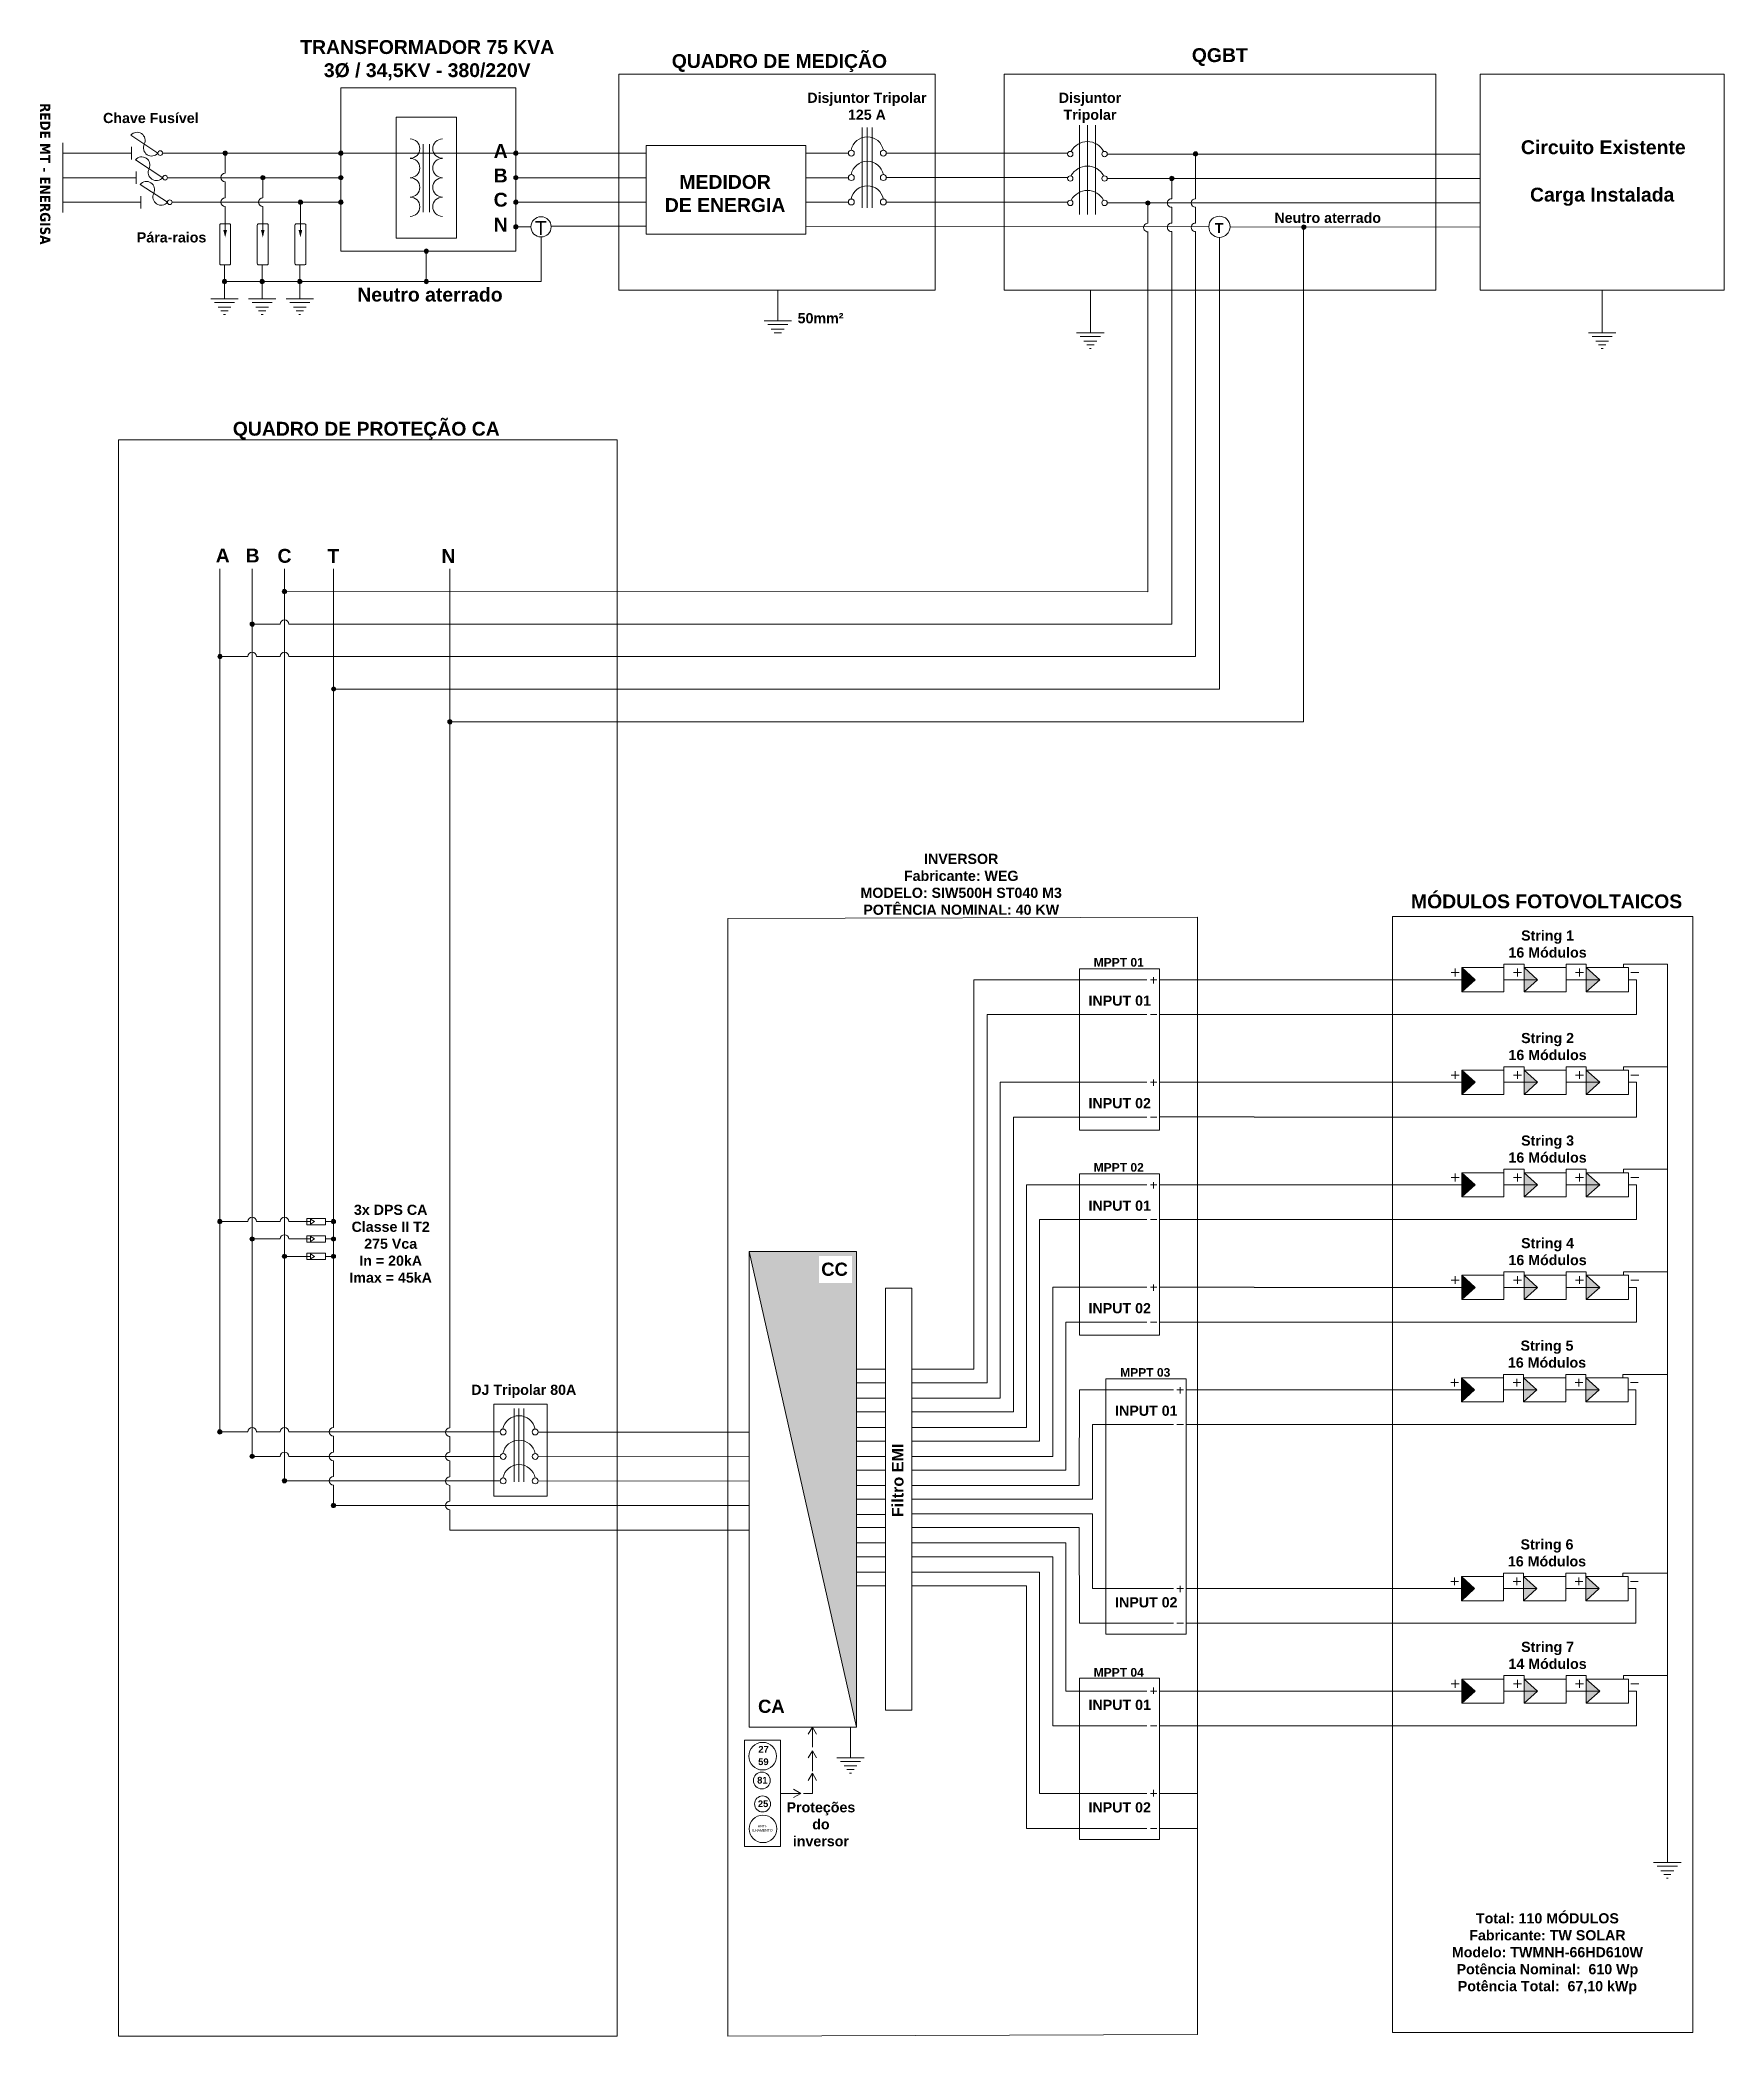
# Model space of a CAD drawing. Header units: millimetres. Extents: x 3949 to 6037, y -1956 to 1273.
# Drawn here: x 5351.2 to 5429.4, y -1851.2 to -1758.5 of the extents above; entities that cross this region are included whole.
import ezdxf

# ---------------------------------------------------------------- set-up
doc = ezdxf.new("R2010")
doc.units = ezdxf.units.MM
doc.linetypes.add('ACAD_ISO03W100', pattern=[30, 12, -18])
doc.layers.add('DESENHO', color=7, linetype='Continuous', lineweight=0)
doc.layers.add('Terxto ok', color=3, linetype='Continuous')
doc.styles.add('Annotative', font='arial.ttf')
doc.styles.add('MtXpl_Tahoma', font='tahoma.ttf')
doc.styles.add('PDF Arial', font='arial.ttf')
doc.styles.get("Standard").update_dxf_attribs({"font": 'arial.ttf'})

msp = doc.modelspace()

# ---------------------------------------------------------------- texts
at = {"lineweight": 0, "insert": (5413.919, -1767.014), "char_height": 0.47231, "width": 5.82315, "attachment_point": 9, "style": 'PDF Arial'}
msp.add_mtext('\\pxqc;{\\fArial|b1|i0|c0|p34;Neutro aterrado}', dxfattribs=at)
at = {"color": 5, "lineweight": 0, "insert": (5370.506, -1782.804), "char_height": 0.64396, "width": 9.87538, "attachment_point": 9, "style": 'PDF Arial'}
msp.add_mtext('{\\fArial|b1|i0|c0|p34;N}', dxfattribs=at)
at = {"layer": 'DESENHO', "lineweight": 0, "style": 'PDF Arial'}
for s, insert, char_height, width, attachment_point in [('\\pxqc;{\\fArial|b1|i0|c0|p34;TRANSFORMADOR 75 KVA  \\P3%%C / 34,5KV - 380/220V}', (5375.931, -1760.381), 0.64396, 13.46736, 9), ('\\pxqc;{\\fArial|b1|i0|c0|p34;Disjuntor Tripolar\\P125 A}', (5392.629, -1762.226), 0.47231, 6.03391, 9), ('\\pxqc;{\\fArial|b1|i0|c0|p34;Disjuntor Tripolar}', (5402.463, -1762.363), 0.47231, 4.98963, 9), ('{\\fArial|b1|i0|c0|p34;A}', (5372.931, -1763.991), 0.64396, 9.87538, 9), ('\\pxqc;{\\fArial|b1|i0|c0|p34;Circuito Existente}', (5428.741, -1763.824), 0.64396, 9.87538, 9), ('{\\fArial|b1|i0|c0|p34;B}', (5372.931, -1765.126), 0.64396, 9.87538, 9), ('\\pxqc;{\\fArial|b1|i0|c0|p34;MEDIDOR DE ENERGIA}', (5385.892, -1766.51), 0.64396, 5.72787, 9), ('{\\fArial|b1|i0|c0|p34;C}', (5372.931, -1766.262), 0.64396, 9.87538, 9), ('\\pxqc;{\\fArial|b1|i0|c0|p34;Carga Instalada}', (5429.418, -1766.215), 0.64396, 11.33237, 9), ('{\\fArial|b1|i0|c0|p34;A}', (5360.026, -1782.779), 0.64396, 9.87538, 9), ('{\\fArial|b1|i0|c0|p34;B}', (5361.412, -1782.779), 0.64396, 9.87538, 9), ('{\\fArial|b1|i0|c0|p34;C}', (5362.894, -1782.802), 0.64396, 9.87538, 9), ('{\\fArial|b1|i0|c0|p34;MÓDULOS FOTOVOLTAICOS}', (5414.874, -1798.85), 0.64396, 13.89124, 7), ('\\pxqc;{\\fArial|b1|i0|c0|p34;String 1\\P16 Módulos}', (5423.711, -1801.136), 0.47231, 4.98963, 9), ('{\\fArial|b1|i0|c0|p34;MPPT 01}', (5402.468, -1801.557), 0.4, 4.98963, 9), ('{\\fArial|b1|i0|c0|p34;INPUT 01}', (5402.799, -1803.372), 0.47231, 4.98963, 9), ('\\pxqc;{\\fArial|b1|i0|c0|p34;String 2\\P16 Módulos}', (5423.711, -1805.897), 0.47231, 4.98963, 9), ('{\\fArial|b1|i0|c0|p34;INPUT 02}', (5402.799, -1808.134), 0.47231, 4.98963, 9), ('\\pxqc;{\\fArial|b1|i0|c0|p34;String 3\\P16 Módulos}', (5423.711, -1810.659), 0.47231, 4.98963, 9), ('{\\fArial|b1|i0|c0|p34;MPPT 02}', (5402.468, -1811.081), 0.4, 4.98963, 9), ('{\\fArial|b1|i0|c0|p34;INPUT 01}', (5402.799, -1812.895), 0.47231, 4.98963, 9), ('\\pxqc;{\\fArial|b1|i0|c0|p34;3x DPS CA\\PClasse II T2\\P275 Vca\\PIn = 20kA\\PImax = 45kA}', (5369.994, -1816.237), 0.47231, 4.98963, 9), ('\\pxqc;{\\fArial|b1|i0|c0|p34;String 4\\P16 Módulos}', (5423.711, -1815.421), 0.47231, 4.98963, 9), ('{\\fArial|b1|i0|c0|p34;INPUT 02}', (5402.799, -1817.657), 0.47231, 4.98963, 9), ('\\pxqc;{\\fArial|b1|i0|c0|p34;String 5\\P16 Módulos}', (5423.685, -1820.183), 0.47231, 4.98963, 9), ('{\\fArial|b1|i0|c0|p34;MPPT 03}', (5403.7, -1820.604), 0.4, 4.98963, 9), ('\\pxqc;{\\fArial|b1|i0|c0|p34;DJ Tripolar 80A}', (5375.99, -1821.583), 0.47231, 4.62261, 9), ('{\\fArial|b1|i0|c0|p34;INPUT 01}', (5404.032, -1822.419), 0.47231, 4.98963, 9), ('\\pxqc;{\\fArial|b1|i0|c0|p34;String 6\\P16 Módulos}', (5423.685, -1829.414), 0.47231, 4.98963, 9), ('{\\fArial|b1|i0|c0|p34;INPUT 02}', (5404.032, -1830.838), 0.47231, 4.98963, 3), ('\\pxqc;{\\fArial|b1|i0|c0|p34;String 7\\P14 Módulos}', (5423.711, -1834.175), 0.47231, 4.98963, 9), ('{\\fArial|b1|i0|c0|p34;MPPT 04}', (5402.468, -1834.128), 0.4, 4.98963, 3), ('{\\fArial|b1|i0|c0|p34;INPUT 01}', (5402.799, -1835.6), 0.47231, 4.98963, 3), ('{\\fArial|b1|i0|c0|p34;INPUT 02}', (5402.799, -1840.362), 0.47231, 4.98963, 3)]:
    msp.add_mtext(s, dxfattribs=dict(at, insert=insert, char_height=char_height, width=width, attachment_point=attachment_point))
at = {"layer": 'DESENHO', "lineweight": 0, "attachment_point": 9}
for s, width, gutter_width, heights, insert, char_height, style in [('\\pxql;{\\fArial|b1|i0|c0|p34;QUADRO DE MEDIÇÃO}', 10.60172, 18.41, [2.491], (5391.153, -1760.006), 0.64396, 'PDF Arial'), ('\\pxql;{\\fArial|b1|i0|c0|p34;QGBT}', 2.89695, 25.896, [0.713], (5407.595, -1759.722), 0.64396, 'PDF Arial'), ('\\pxqc;{\\fArial|b1|i0|c0|p34;Neutro aterrado}', 8.43752, 12.5, [0], (5373.542, -1770.669), 0.64396, 'PDF Arial'), ('{\\fArial|b1|i0|c0|p34;QUADRO DE PROTEÇÃO CA}', 14.79742, 3.948, [2.702], (5372.563, -1777.084), 0.64396, 'PDF Arial'), ('\\pxqc;{\\fArial|b1|i0|c0|p34;INVERSOR\\PFabricante: WEG\\PMODELO: SIW500H ST040 M3\\PPOTÊNCIA NOMINAL: 40 KW}', 16.39073, 12.5, [5.762], (5402.185, -1799.151), 0.47231, 'Annotative'), ('\\pxqc;{\\fArial|b1|i0|c0|p34;Proteções \\Pdo inversor}', 1.56579, 12.5, [0], (5388.259, -1842.413), 0.47231, 'PDF Arial')]:
    msp.add_mtext_dynamic_manual_height_columns(s, width=width, gutter_width=gutter_width, heights=heights, dxfattribs=dict(at, insert=insert, char_height=char_height, style=style))
at = {"layer": 'DESENHO', "lineweight": 0, "insert": (5351.697, -1761.444), "char_height": 0.47332, "width": 7.23163, "attachment_point": 1, "rotation": 270, "style": 'MtXpl_Tahoma'}
msp.add_mtext('{\\fTahoma|b1|i0|c0|p34;REDE MT - ENERGISA}', dxfattribs=at)
at = {"layer": 'DESENHO', "lineweight": 0, "char_height": 0.47231, "style": 'PDF Arial'}
for s, insert, width, attachment_point, line_spacing_factor in [('{\\fArial|b1|i0|c0|p34;Chave Fusível }', (5356.364, -1761.899), 5.33809, 2, 0.874028), ('\\pxqc;{\\fArial|b1|i0|c0|p34;Pára-raios} ', (5359.244, -1767.443), 3.8346, 3, 0.894394)]:
    msp.add_mtext(s, dxfattribs=dict(at, insert=insert, width=width, attachment_point=attachment_point, line_spacing_factor=line_spacing_factor))
at = {"layer": 'DESENHO', "color": 5, "lineweight": 0, "insert": (5372.931, -1767.41), "char_height": 0.64396, "width": 9.87538, "attachment_point": 9, "style": 'PDF Arial'}
msp.add_mtext('{\\fArial|b1|i0|c0|p34;N}', dxfattribs=at)
at = {"layer": 'DESENHO', "color": 3, "linetype": 'Continuous', "lineweight": 0, "insert": (5374.744, -1767.566), "char_height": 0.644, "width": 9.87538, "attachment_point": 9, "style": 'PDF Arial'}
msp.add_mtext('{T}', dxfattribs=at)
at = {"layer": 'DESENHO', "color": 3, "lineweight": 0, "insert": (5406.328, -1767.484), "char_height": 0.47343, "attachment_point": 9, "style": 'PDF Arial'}
msp.add_mtext_dynamic_manual_height_columns('\\pxqc;{\\fArial|b1|i0|c0|p34;T}', width=0.72842, gutter_width=19.039, heights=[0.524], dxfattribs=at)
at = {"layer": 'DESENHO', "color": 3, "lineweight": 0, "attachment_point": 9, "style": 'PDF Arial'}
for s, insert, char_height, width in [('\\pxqc;{\\fArial|b1|i0|c0|p34;50mm²}', (5390.477, -1771.675), 0.47231, 6.03391), ('{\\fArial|b1|i0|c0|p34;T}', (5365.108, -1782.802), 0.64396, 9.87538)]:
    msp.add_mtext(s, dxfattribs=dict(at, insert=insert, char_height=char_height, width=width))
at = {"layer": 'DESENHO', "lineweight": 0, "char_height": 0.61217, "attachment_point": 9, "style": 'PDF Arial'}
for s, insert in [('{\\fArial|b1|i0|c0|p34;CC}', (5388.727, -1815.92)), ('{\\fArial|b1|i0|c0|p34;CA}', (5385.792, -1836.219))]:
    msp.add_mtext(s, dxfattribs=dict(at, insert=insert))
at = {"layer": 'DESENHO', "lineweight": 0, "insert": (5390.772, -1827.122), "char_height": 0.5378, "attachment_point": 1, "rotation": 90, "style": 'PDF Arial'}
msp.add_mtext('{\\fArial|b1|i0|c0|p34;Filtro EMI}', dxfattribs=at)
at = {"layer": 'DESENHO', "lineweight": 0, "char_height": 0.31036, "attachment_point": 3}
for s, width, heights, insert in [('\\pxql;{\\fArial|b1|i0|c0|p34;59}', 3.9314, [0.102], (5388.497, -1838.325)), ('\\pxql;{\\fArial|b1|i0|c0|p34;27}', 3.9314, [0.102], (5388.503, -1837.747)), ('\\pxql;{\\fArial|b1|i0|c0|p34;81}', 3.9314, [0.102], (5388.448, -1839.182)), ('\\pxql;{\\fArial|b1|i0|c0|p34;25}', 3.9314, [0.102], (5388.481, -1840.276)), ('\\pxqc;{\\H0.375x;ANTI-\\PILHAMENTO}', 1.94381, [0.999], (5385.73, -1841.413))]:
    msp.add_mtext_dynamic_manual_height_columns(s, width=width, gutter_width=12.5, heights=heights, dxfattribs=dict(at, insert=insert))
at = {"layer": 'Terxto ok', "color": 0, "lineweight": 0, "insert": (5427.22, -1849.279, 330.515), "char_height": 0.47231, "width": 12.02187, "attachment_point": 9, "style": 'Annotative'}
msp.add_mtext('\\pxqc,t12;{\\fArial|b1|i0|c0|p34;Total: 110 MÓDULOS \\P\\ptz;Fabricante: TW SOLAR\\PModelo: TWMNH-66HD610W\\PPotência Nominal:  610 Wp\\PPotência Total:  67,10 kWp}', dxfattribs=at)

# ---------------------------------------------------------------- hatches: boundary and pattern name
at = {"lineweight": 0}
h = msp.add_hatch(color=5, dxfattribs=at)
h.dxf.hatch_style = 1
h.paths.add_polyline_path([(5370.349, -1790.176, 1), (5370.15, -1790.176, 1)])
at = {"layer": 'DESENHO', "lineweight": 0}
h = msp.add_hatch(color=256, dxfattribs=at)
h.dxf.hatch_style = 1
h.paths.add_polyline_path([(5359.915, -1763.768, 1), (5359.716, -1763.768, 1)])
h = msp.add_hatch(color=256, dxfattribs=at)
h.dxf.hatch_style = 1
h.paths.add_polyline_path([(5365.291, -1763.772, 1), (5365.092, -1763.772, 1)])
h = msp.add_hatch(color=256, dxfattribs=at)
h.dxf.hatch_style = 1
h.paths.add_polyline_path([(5373.414, -1763.772, 1), (5373.215, -1763.772, 1)])
h = msp.add_hatch(color=256, dxfattribs=at)
h.dxf.hatch_style = 1
h.paths.add_polyline_path([(5404.971, -1763.801, 1), (5404.772, -1763.801, 1)])
h = msp.add_hatch(color=256, dxfattribs=at)
h.dxf.hatch_style = 1
h.paths.add_polyline_path([(5361.661, -1764.907, 1), (5361.462, -1764.907, 1)])
h = msp.add_hatch(color=256, dxfattribs=at)
h.dxf.hatch_style = 1
h.paths.add_polyline_path([(5365.291, -1764.907, 1), (5365.092, -1764.907, 1)])
h = msp.add_hatch(color=256, dxfattribs=at)
h.dxf.hatch_style = 1
h.paths.add_polyline_path([(5373.414, -1764.907, 1), (5373.215, -1764.907, 1)])
h = msp.add_hatch(color=256, dxfattribs=at)
h.dxf.hatch_style = 1
h.paths.add_polyline_path([(5403.864, -1764.941, 1), (5403.665, -1764.941, 1)])
h = msp.add_hatch(color=256, dxfattribs=at)
h.dxf.hatch_style = 1
h.paths.add_polyline_path([(5363.408, -1766.049, 1), (5363.209, -1766.049, 1)])
h = msp.add_hatch(color=256, dxfattribs=at)
h.dxf.hatch_style = 1
h.paths.add_polyline_path([(5365.291, -1766.049, 1), (5365.092, -1766.049, 1)])
h = msp.add_hatch(color=256, dxfattribs=at)
h.dxf.hatch_style = 1
h.paths.add_polyline_path([(5373.414, -1766.049, 1), (5373.215, -1766.049, 1)])
h = msp.add_hatch(color=256, dxfattribs=at)
h.dxf.hatch_style = 1
h.paths.add_polyline_path([(5402.756, -1766.083, 1), (5402.557, -1766.083, 1)])
h = msp.add_hatch(color=5, dxfattribs=at)
h.dxf.hatch_style = 1
h.paths.add_polyline_path([(5373.414, -1767.191, 1), (5373.215, -1767.191, 1)])
h = msp.add_hatch(color=5, dxfattribs=at)
h.dxf.hatch_style = 1
h.paths.add_polyline_path([(5409.994, -1767.201, 1), (5409.795, -1767.201, 1)])
at = {"layer": 'DESENHO', "linetype": 'Continuous', "lineweight": 0}
h = msp.add_hatch(color=3, dxfattribs=at)
h.dxf.hatch_style = 1
h.paths.add_polyline_path([(5369.254, -1768.317, 1), (5369.055, -1768.317, 1)])
h = msp.add_hatch(color=3, dxfattribs=at)
h.dxf.hatch_style = 1
h.paths.add_polyline_path([(5359.883, -1769.734, 1), (5359.685, -1769.734, 1)])
h = msp.add_hatch(color=3, dxfattribs=at)
h.dxf.hatch_style = 1
h.paths.add_polyline_path([(5361.63, -1769.734, 1), (5361.431, -1769.734, 1)])
h = msp.add_hatch(color=3, dxfattribs=at)
h.dxf.hatch_style = 1
h.paths.add_polyline_path([(5363.376, -1769.734, 1), (5363.177, -1769.734, 1)])
h = msp.add_hatch(color=3, dxfattribs=at)
h.dxf.hatch_style = 1
h.paths.add_polyline_path([(5369.254, -1769.734, 1), (5369.055, -1769.734, 1)])
at = {"layer": 'DESENHO', "lineweight": 0}
h = msp.add_hatch(color=256, dxfattribs=at)
h.dxf.hatch_style = 1
h.paths.add_polyline_path([(5362.666, -1784.133, 1), (5362.467, -1784.133, 1)])
h = msp.add_hatch(color=256, dxfattribs=at)
h.dxf.hatch_style = 1
h.paths.add_polyline_path([(5361.172, -1785.641, 1), (5360.973, -1785.641, 1)])
h = msp.add_hatch(color=256, dxfattribs=at)
h.dxf.hatch_style = 1
h.paths.add_polyline_path([(5359.673, -1787.149, 1), (5359.474, -1787.149, 1)])
h = msp.add_hatch(color=3, dxfattribs=at)
h.dxf.hatch_style = 1
h.paths.add_polyline_path([(5364.951, -1788.657, 1), (5364.752, -1788.657, 1)])
h = msp.add_hatch(color=256, dxfattribs=at)
h.dxf.hatch_style = 1
h.paths.add_polyline_path([(5417.238, -1801.597), (5417.238, -1802.724), (5417.848, -1802.161)])
h = msp.add_hatch(color=256, dxfattribs=at)
h.dxf.hatch_style = 1
h.paths.add_polyline_path([(5420.742, -1802.161), (5420.132, -1802.724), (5420.132, -1801.597)])
h.paths.add_polyline_path([(5423.01, -1801.597), (5423.636, -1802.161), (5423.01, -1802.724)])
h = msp.add_hatch(color=256, dxfattribs=at)
h.dxf.hatch_style = 1
h.paths.add_polyline_path([(5417.238, -1806.359), (5417.238, -1807.485), (5417.848, -1806.922)])
h = msp.add_hatch(color=256, dxfattribs=at)
h.dxf.hatch_style = 1
h.paths.add_polyline_path([(5420.742, -1806.922), (5420.132, -1807.485), (5420.132, -1806.359)])
h.paths.add_polyline_path([(5423.01, -1806.359), (5423.636, -1806.922), (5423.01, -1807.485)])
h = msp.add_hatch(color=256, dxfattribs=at)
h.dxf.hatch_style = 1
h.paths.add_polyline_path([(5417.238, -1811.121), (5417.238, -1812.247), (5417.848, -1811.684)])
h = msp.add_hatch(color=256, dxfattribs=at)
h.dxf.hatch_style = 1
h.paths.add_polyline_path([(5420.742, -1811.684), (5420.132, -1812.247), (5420.132, -1811.121)])
h.paths.add_polyline_path([(5423.01, -1811.121), (5423.636, -1811.684), (5423.01, -1812.247)])
h = msp.add_hatch(color=256, dxfattribs=at)
h.dxf.hatch_style = 1
h.paths.add_polyline_path([(5359.666, -1813.393, 1), (5359.467, -1813.393, 1)])
h = msp.add_hatch(color=256, dxfattribs=at)
h.dxf.hatch_style = 1
h.paths.add_polyline_path([(5364.745, -1813.393, 1), (5364.944, -1813.393, 1)])
h = msp.add_hatch(color=256, dxfattribs=at)
h.dxf.hatch_style = 1
h.paths.add_polyline_path([(5361.166, -1814.2, 1), (5360.967, -1814.2, 1)])
h = msp.add_hatch(color=256, dxfattribs=at)
h.dxf.hatch_style = 1
h.paths.add_polyline_path([(5364.745, -1814.2, 1), (5364.944, -1814.2, 1)])
h = msp.add_hatch(color=256, dxfattribs=at)
h.dxf.hatch_style = 1
h.paths.add_polyline_path([(5362.666, -1815.007, 1), (5362.467, -1815.007, 1)])
h = msp.add_hatch(color=256, dxfattribs=at)
h.dxf.hatch_style = 1
h.paths.add_polyline_path([(5364.745, -1815.006, 1), (5364.944, -1815.006, 1)])
h = msp.add_hatch(color=256, dxfattribs=at)
h.dxf.hatch_style = 1
h.paths.add_polyline_path([(5389.131, -1814.786), (5384.139, -1814.786), (5389.131, -1836.87)])
h.paths.add_polyline_path([(5387.382, -1816.244), (5388.924, -1816.244), (5388.924, -1814.983), (5387.382, -1814.983)], flags=16)
h = msp.add_hatch(color=256, dxfattribs=at)
h.dxf.hatch_style = 1
h.paths.add_polyline_path([(5417.238, -1815.883), (5417.238, -1817.009), (5417.848, -1816.446)])
h = msp.add_hatch(color=256, dxfattribs=at)
h.dxf.hatch_style = 1
h.paths.add_polyline_path([(5420.742, -1816.446), (5420.132, -1817.009), (5420.132, -1815.883)])
h.paths.add_polyline_path([(5423.01, -1815.883), (5423.636, -1816.446), (5423.01, -1817.009)])
h = msp.add_hatch(color=256, dxfattribs=at)
h.dxf.hatch_style = 1
h.paths.add_polyline_path([(5417.212, -1820.644), (5417.212, -1821.771), (5417.822, -1821.208)])
h = msp.add_hatch(color=256, dxfattribs=at)
h.dxf.hatch_style = 1
h.paths.add_polyline_path([(5420.716, -1821.208), (5420.106, -1821.771), (5420.106, -1820.644)])
h.paths.add_polyline_path([(5422.985, -1820.644), (5423.61, -1821.208), (5422.985, -1821.771)])
h = msp.add_hatch(color=256, dxfattribs=at)
h.dxf.hatch_style = 1
h.paths.add_polyline_path([(5359.662, -1823.16, 1), (5359.463, -1823.16, 1)])
h = msp.add_hatch(color=256, dxfattribs=at)
h.dxf.hatch_style = 1
h.paths.add_polyline_path([(5361.162, -1824.296, 1), (5360.963, -1824.296, 1)])
h = msp.add_hatch(color=256, dxfattribs=at)
h.dxf.hatch_style = 1
h.paths.add_polyline_path([(5362.666, -1825.432, 1), (5362.467, -1825.432, 1)])
h = msp.add_hatch(color=3, dxfattribs=at)
h.dxf.hatch_style = 1
h.paths.add_polyline_path([(5364.939, -1826.578, 1), (5364.74, -1826.578, 1)])
h = msp.add_hatch(color=256, dxfattribs=at)
h.dxf.hatch_style = 1
h.paths.add_polyline_path([(5417.212, -1829.875), (5417.212, -1831.002), (5417.822, -1830.438)])
h = msp.add_hatch(color=256, dxfattribs=at)
h.dxf.hatch_style = 1
h.paths.add_polyline_path([(5420.716, -1830.438), (5420.106, -1831.002), (5420.106, -1829.875)])
h.paths.add_polyline_path([(5422.985, -1829.875), (5423.61, -1830.438), (5422.985, -1831.002)])
h = msp.add_hatch(color=256, dxfattribs=at)
h.dxf.hatch_style = 1
h.paths.add_polyline_path([(5417.238, -1834.637), (5417.238, -1835.763), (5417.848, -1835.2)])
h = msp.add_hatch(color=256, dxfattribs=at)
h.dxf.hatch_style = 1
h.paths.add_polyline_path([(5420.742, -1835.2), (5420.132, -1835.763), (5420.132, -1834.637)])
h.paths.add_polyline_path([(5423.01, -1834.637), (5423.636, -1835.2), (5423.01, -1835.763)])

# ---------------------------------------------------------------- linework, layer by layer
at = {"color": 5, "lineweight": 0}
for p, q in [((5409.886, -1790.176), (5409.886, -1767.201)), ((5370.249, -1783.07), (5370.249, -1822.973)), ((5370.249, -1790.176), (5409.886, -1790.176)), ((5370.247, -1824.109), (5370.247, -1823.37)), ((5370.248, -1825.245), (5370.247, -1824.506)), ((5370.247, -1826.384), (5370.248, -1825.642)), ((5370.247, -1826.782), (5370.247, -1827.729)), ((5384.139, -1827.729), (5370.247, -1827.729))]:
    msp.add_line(p, q, dxfattribs=at)
msp.add_circle((5370.249, -1790.176), 0.0994, dxfattribs=at)
for centre in [(5370.247, -1823.171), (5370.247, -1824.307), (5370.248, -1825.443), (5370.247, -1826.583)]:
    msp.add_arc(centre, 0.199, 90, 270, dxfattribs=at)
at = {"layer": 'DESENHO', "lineweight": 0}
for p, q in [((5352.281, -1766.52), (5352.281, -1763.295)), ((5356.695, -1763.765), (5355.428, -1762.937)), ((5389.398, -1766.301), (5389.398, -1762.574)), ((5389.626, -1766.301), (5389.626, -1762.574)), ((5389.855, -1766.301), (5389.855, -1762.574)), ((5352.281, -1763.772), (5355.46, -1763.765)), ((5355.46, -1763.765), (5355.46, -1763.475)), ((5355.46, -1763.765), (5355.46, -1764.056)), ((5356.914, -1764.907), (5355.647, -1764.079)), ((5356.912, -1763.766), (5365.191, -1763.772)), ((5359.815, -1764.704), (5359.815, -1763.768)), ((5365.191, -1763.772), (5379.355, -1763.772)), ((5386.78, -1763.772), (5388.752, -1763.772)), ((5390.512, -1763.767), (5398.937, -1763.767)), ((5400.771, -1763.81), (5415.894, -1763.814)), ((5404.872, -1765.885), (5404.872, -1763.901)), ((5418.086, -1763.814), (5415.894, -1763.814)), ((5352.281, -1764.907), (5355.679, -1764.907)), ((5355.679, -1764.907), (5355.679, -1764.617)), ((5355.679, -1764.907), (5355.679, -1765.198)), ((5357.133, -1766.049), (5355.865, -1765.221)), ((5357.131, -1764.907), (5365.191, -1764.907)), ((5359.815, -1765.846), (5359.815, -1765.101)), ((5361.562, -1765.844), (5361.562, -1764.907)), ((5379.355, -1764.907), (5373.314, -1764.907)), ((5388.752, -1764.907), (5386.78, -1764.907)), ((5398.938, -1764.903), (5390.512, -1764.903)), ((5400.771, -1764.947), (5418.085, -1764.947)), ((5403.764, -1765.885), (5403.764, -1764.941)), ((5404.872, -1764.575), (5404.872, -1765.885)), ((5352.281, -1766.049), (5355.898, -1766.049)), ((5355.898, -1766.049), (5355.898, -1765.759)), ((5355.898, -1766.049), (5355.898, -1766.34)), ((5357.35, -1766.049), (5365.191, -1766.049)), ((5363.308, -1767.045), (5363.308, -1766.049)), ((5379.355, -1766.049), (5373.314, -1766.049)), ((5388.752, -1766.049), (5386.78, -1766.049)), ((5398.935, -1766.045), (5390.512, -1766.045)), ((5400.77, -1766.079), (5418.085, -1766.079)), ((5402.656, -1767.026), (5402.656, -1766.083)), ((5359.815, -1767.045), (5359.815, -1766.243)), ((5359.815, -1767.337), (5359.815, -1767.045)), ((5361.562, -1767.045), (5361.562, -1766.241)), ((5361.562, -1767.337), (5361.562, -1767.045)), ((5363.308, -1767.337), (5363.308, -1767.045)), ((5403.764, -1767.014), (5403.764, -1766.282)), ((5402.656, -1784.145), (5402.656, -1767.411)), ((5403.764, -1785.641), (5403.764, -1767.411)), ((5359.573, -1823.061), (5359.574, -1783.07)), ((5361.072, -1824.197), (5361.072, -1783.07)), ((5362.566, -1825.333), (5362.566, -1783.07)), ((5362.566, -1784.133), (5402.656, -1784.145)), ((5361.072, -1785.641), (5362.367, -1785.64)), ((5362.766, -1785.641), (5403.764, -1785.641)), ((5360.873, -1787.148), (5359.574, -1787.149)), ((5361.272, -1787.148), (5362.368, -1787.147)), ((5362.767, -1787.148), (5404.872, -1787.148)), ((5419.193, -1802.161), (5420.742, -1802.161)), ((5422.087, -1802.161), (5423.636, -1802.161)), ((5424.981, -1802.161), (5425.342, -1802.161)), ((5425.342, -1802.161), (5424.981, -1802.161)), ((5425.342, -1802.161), (5425.342, -1803.774)), ((5395.193, -1803.773), (5395.192, -1820.882)), ((5407.589, -1803.772), (5403.201, -1803.772)), ((5407.589, -1803.774), (5425.342, -1803.774)), ((5419.193, -1806.922), (5420.742, -1806.922)), ((5422.087, -1806.922), (5423.636, -1806.922)), ((5424.981, -1806.922), (5425.342, -1806.922)), ((5425.342, -1806.922), (5424.981, -1806.922)), ((5425.342, -1806.922), (5425.342, -1808.535)), ((5396.413, -1808.535), (5396.413, -1822.234)), ((5407.589, -1808.534), (5403.201, -1808.534)), ((5407.589, -1808.535), (5425.342, -1808.535)), ((5419.193, -1811.684), (5420.742, -1811.684)), ((5422.087, -1811.684), (5423.636, -1811.684)), ((5424.981, -1811.684), (5425.342, -1811.684)), ((5425.342, -1811.684), (5424.981, -1811.684)), ((5425.342, -1811.684), (5425.342, -1813.297)), ((5359.567, -1813.393), (5360.868, -1813.393)), ((5359.666, -1813.393), (5359.567, -1813.393)), ((5361.265, -1813.393), (5362.368, -1813.393)), ((5362.765, -1813.393), (5363.609, -1813.393)), ((5364.48, -1813.393), (5364.944, -1813.393)), ((5397.633, -1813.297), (5397.632, -1823.586)), ((5407.589, -1813.296), (5403.201, -1813.296)), ((5407.589, -1813.297), (5425.342, -1813.297)), ((5361.067, -1814.2), (5362.368, -1814.2)), ((5361.166, -1814.2), (5361.067, -1814.2)), ((5362.765, -1814.2), (5363.609, -1814.2)), ((5364.48, -1814.2), (5364.944, -1814.2)), ((5362.666, -1815.007), (5362.566, -1815.007)), ((5364.48, -1815.006), (5364.944, -1815.006)), ((5419.193, -1816.446), (5420.742, -1816.446)), ((5422.087, -1816.446), (5423.636, -1816.446)), ((5424.981, -1816.446), (5425.342, -1816.446)), ((5425.342, -1816.446), (5424.981, -1816.446)), ((5425.342, -1816.446), (5425.342, -1818.059)), ((5398.853, -1818.058), (5398.853, -1824.938)), ((5407.589, -1818.057), (5403.201, -1818.057)), ((5407.589, -1818.059), (5425.342, -1818.059)), ((5390.471, -1820.882), (5389.131, -1820.882)), ((5395.192, -1820.882), (5391.7, -1820.882)), ((5419.168, -1821.208), (5420.716, -1821.208)), ((5422.062, -1821.208), (5423.61, -1821.208)), ((5424.956, -1821.208), (5425.317, -1821.208)), ((5425.317, -1821.208), (5424.956, -1821.208)), ((5425.317, -1821.208), (5425.317, -1822.82)), ((5373.228, -1825.473), (5373.228, -1822.066)), ((5373.456, -1825.473), (5373.456, -1822.066)), ((5373.685, -1825.473), (5373.685, -1822.066)), ((5390.471, -1822.234), (5389.131, -1822.234)), ((5396.412, -1822.234), (5391.7, -1822.234)), ((5359.662, -1823.16), (5359.563, -1823.16)), ((5361.261, -1823.16), (5362.368, -1823.16)), ((5362.765, -1823.16), (5372.582, -1823.16)), ((5374.342, -1823.166), (5384.139, -1823.177)), ((5390.471, -1823.586), (5389.131, -1823.586)), ((5397.632, -1823.586), (5391.7, -1823.586)), ((5400.086, -1822.82), (5400.086, -1826.289)), ((5407.589, -1822.819), (5404.434, -1822.819)), ((5407.564, -1822.82), (5425.317, -1822.82)), ((5361.162, -1824.296), (5361.063, -1824.296)), ((5361.067, -1824.296), (5362.368, -1824.296)), ((5362.765, -1824.296), (5372.587, -1824.3)), ((5374.347, -1824.302), (5384.139, -1824.312)), ((5362.666, -1825.432), (5362.566, -1825.432)), ((5362.566, -1825.432), (5372.587, -1825.437)), ((5374.347, -1825.439), (5384.139, -1825.448)), ((5390.471, -1824.937), (5389.131, -1824.937)), ((5398.853, -1824.938), (5391.7, -1824.937)), ((5390.471, -1826.289), (5389.131, -1826.289)), ((5400.086, -1826.289), (5391.7, -1826.289)), ((5390.471, -1827.605), (5389.131, -1827.605)), ((5399.475, -1827.605), (5391.7, -1827.605)), ((5399.476, -1832.05), (5399.475, -1827.605)), ((5390.471, -1828.957), (5389.131, -1828.957)), ((5398.243, -1828.956), (5391.7, -1828.956)), ((5398.243, -1836.812), (5398.243, -1828.956)), ((5390.471, -1830.308), (5389.131, -1830.308)), ((5397.022, -1830.308), (5391.7, -1830.308)), ((5397.023, -1841.574), (5397.022, -1830.308)), ((5419.168, -1830.438), (5420.716, -1830.438)), ((5422.062, -1830.438), (5423.61, -1830.438)), ((5424.956, -1830.438), (5425.317, -1830.438)), ((5425.317, -1830.438), (5424.956, -1830.438)), ((5425.317, -1830.438), (5425.317, -1832.051)), ((5407.589, -1832.05), (5404.434, -1832.05)), ((5407.564, -1832.051), (5425.317, -1832.051)), ((5419.193, -1835.2), (5420.742, -1835.2)), ((5422.087, -1835.2), (5423.636, -1835.2)), ((5424.981, -1835.2), (5425.342, -1835.2)), ((5425.342, -1835.2), (5424.981, -1835.2)), ((5425.342, -1835.2), (5425.342, -1836.813)), ((5387.079, -1836.87), (5386.885, -1837.206)), ((5387.079, -1837.81), (5387.079, -1836.87)), ((5387.079, -1836.87), (5387.273, -1837.206)), ((5388.849, -1838.295), (5388.849, -1836.87)), ((5404.963, -1836.812), (5403.201, -1836.812)), ((5404.963, -1836.813), (5425.342, -1836.813)), ((5387.079, -1837.97), (5386.885, -1838.306)), ((5387.079, -1838.91), (5387.079, -1837.97)), ((5387.079, -1837.97), (5387.273, -1838.306)), ((5387.079, -1839.012), (5386.885, -1839.348)), ((5387.079, -1839.951), (5387.079, -1839.012)), ((5387.079, -1839.012), (5387.273, -1839.348)), ((5388.807, -1839.016), (5388.892, -1839.016)), ((5385.603, -1839.951), (5385.603, -1839.951)), ((5385.603, -1839.951), (5386.542, -1839.951)), ((5386.542, -1839.951), (5386.206, -1839.757)), ((5386.542, -1839.951), (5386.206, -1840.145)), ((5387.079, -1839.951), (5386.669, -1839.951))]:
    msp.add_line(p, q, dxfattribs=at)
at = {"layer": 'DESENHO', "color": 0, "lineweight": 0}
for p, q in [((5404.872, -1767.014), (5404.872, -1766.282)), ((5404.872, -1787.148), (5404.872, -1767.411))]:
    msp.add_line(p, q, dxfattribs=at)
at = {"layer": 'DESENHO', "color": 5, "lineweight": 0}
for p, q in [((5374.011, -1767.191), (5373.314, -1767.191)), ((5374.949, -1767.163), (5379.355, -1767.163)), ((5386.78, -1767.153), (5395.99, -1767.17)), ((5395.99, -1767.17), (5405.487, -1767.188)), ((5406.474, -1767.19), (5418.085, -1767.212))]:
    msp.add_line(p, q, dxfattribs=at)
at = {"layer": 'DESENHO', "color": 3, "linetype": 'Continuous', "lineweight": 0}
for p, q in [((5374.481, -1767.661), (5374.481, -1769.734)), ((5369.154, -1768.317), (5369.154, -1769.734)), ((5359.784, -1768.963), (5359.784, -1770.536)), ((5359.784, -1769.734), (5369.154, -1769.734)), ((5361.53, -1768.963), (5361.53, -1770.536)), ((5363.277, -1768.963), (5363.277, -1770.536)), ((5374.481, -1769.734), (5369.154, -1769.734)), ((5399.988, -1772.119), (5399.988, -1770.131)), ((5423.748, -1772.119), (5423.748, -1770.131))]:
    msp.add_line(p, q, dxfattribs=at)
at = {"layer": 'DESENHO', "color": 3, "lineweight": 0}
for p, q in [((5405.98, -1767.683), (5405.98, -1769.747)), ((5405.98, -1769.747), (5405.98, -1788.668)), ((5385.471, -1771.556), (5385.471, -1770.131)), ((5359.742, -1771.257), (5359.826, -1771.257)), ((5361.488, -1771.257), (5361.573, -1771.257)), ((5363.234, -1771.257), (5363.319, -1771.257)), ((5399.945, -1772.84), (5400.03, -1772.84)), ((5423.706, -1772.84), (5423.791, -1772.84)), ((5364.84, -1822.96), (5364.852, -1783.07)), ((5364.852, -1788.657), (5405.98, -1788.657)), ((5424.735, -1801.441), (5424.735, -1801.441)), ((5424.735, -1801.441), (5426.777, -1801.441)), ((5426.777, -1801.441), (5426.777, -1843.159)), ((5424.735, -1806.203), (5424.735, -1806.203)), ((5424.735, -1806.203), (5426.777, -1806.203)), ((5424.735, -1810.964), (5424.735, -1810.964)), ((5424.735, -1810.964), (5426.777, -1810.964)), ((5424.735, -1815.726), (5424.735, -1815.726)), ((5424.735, -1815.726), (5426.777, -1815.726)), ((5424.709, -1820.488), (5424.709, -1820.488)), ((5424.709, -1820.488), (5426.777, -1820.488)), ((5364.84, -1823.359), (5364.84, -1824.097)), ((5364.84, -1824.497), (5364.84, -1825.234)), ((5364.84, -1825.633), (5364.839, -1826.479)), ((5384.139, -1826.585), (5364.84, -1826.578)), ((5424.709, -1829.719), (5424.709, -1829.719)), ((5424.709, -1829.719), (5426.777, -1829.719)), ((5424.735, -1834.48), (5424.735, -1834.48)), ((5424.735, -1834.48), (5426.802, -1834.48)), ((5426.734, -1843.881), (5426.819, -1843.881))]:
    msp.add_line(p, q, dxfattribs=at)
at = {"layer": 'DESENHO', "color": 1, "lineweight": 0}
for p, q in [((5394.582, -1802.16), (5394.581, -1820.245)), ((5407.589, -1802.16), (5403.201, -1802.16)), ((5407.589, -1802.161), (5417.238, -1802.161)), ((5395.803, -1806.922), (5395.802, -1821.597)), ((5407.589, -1806.922), (5403.201, -1806.922)), ((5407.589, -1806.922), (5417.238, -1806.922)), ((5397.023, -1811.683), (5397.022, -1822.949)), ((5407.589, -1811.684), (5403.201, -1811.684)), ((5407.589, -1811.684), (5417.238, -1811.684)), ((5398.243, -1816.445), (5398.243, -1824.301)), ((5407.589, -1816.445), (5403.201, -1816.445)), ((5407.589, -1816.446), (5417.238, -1816.446)), ((5390.471, -1820.245), (5389.131, -1820.245)), ((5394.581, -1820.245), (5391.7, -1820.245)), ((5390.471, -1821.597), (5389.131, -1821.597)), ((5395.802, -1821.597), (5391.7, -1821.597)), ((5399.476, -1821.207), (5399.475, -1825.653)), ((5407.589, -1821.207), (5404.434, -1821.207)), ((5407.564, -1821.208), (5417.212, -1821.208)), ((5390.471, -1822.949), (5389.131, -1822.949)), ((5397.022, -1822.949), (5391.7, -1822.949)), ((5390.471, -1824.301), (5389.131, -1824.301)), ((5398.243, -1824.301), (5391.7, -1824.301)), ((5390.471, -1825.652), (5389.131, -1825.652)), ((5399.475, -1825.653), (5391.7, -1825.652)), ((5390.471, -1827.004), (5389.131, -1827.004)), ((5400.086, -1826.968), (5391.7, -1826.968)), ((5400.086, -1830.437), (5400.086, -1826.968)), ((5390.471, -1828.32), (5389.131, -1828.32)), ((5398.853, -1828.32), (5391.7, -1828.32)), ((5398.853, -1835.199), (5398.853, -1828.32)), ((5390.471, -1829.672), (5389.131, -1829.672)), ((5397.632, -1829.672), (5391.7, -1829.672)), ((5397.633, -1839.961), (5397.632, -1829.672)), ((5407.589, -1830.438), (5404.434, -1830.438)), ((5407.564, -1830.438), (5417.212, -1830.438)), ((5404.963, -1835.2), (5403.201, -1835.2)), ((5404.963, -1835.2), (5417.238, -1835.2)), ((5404.963, -1839.962), (5403.201, -1839.962)), ((5404.963, -1841.574), (5403.201, -1841.574))]:
    msp.add_line(p, q, dxfattribs=at)
at = {"layer": 'DESENHO', "color": 18, "lineweight": 0, "true_color": 0x000000}
for p, q in [((5363.609, -1813.393), (5363.774, -1813.393)), ((5363.962, -1813.393), (5363.774, -1813.282)), ((5363.774, -1813.505), (5363.774, -1813.282)), ((5363.774, -1813.505), (5363.962, -1813.393)), ((5363.609, -1814.2), (5363.774, -1814.2)), ((5363.962, -1814.2), (5363.774, -1814.088)), ((5363.774, -1814.311), (5363.774, -1814.088)), ((5363.774, -1814.311), (5363.962, -1814.2)), ((5363.609, -1815.006), (5363.774, -1815.006)), ((5363.962, -1815.006), (5363.774, -1814.895)), ((5363.774, -1815.118), (5363.774, -1814.895)), ((5363.774, -1815.118), (5363.962, -1815.006))]:
    msp.add_line(p, q, dxfattribs=at)
at = {"layer": 'DESENHO'}
msp.add_line((5363.609, -1815.006), (5362.566, -1815.007), dxfattribs=at)
at = {"layer": 'DESENHO', "linetype": 'ACAD_ISO03W100', "lineweight": 0}
msp.add_line((5359.5, -1823.16), (5360.864, -1823.16), dxfattribs=at)
at = {"layer": 'DESENHO', "lineweight": 0}
for points in [[(5392.787, -1770.131), (5378.089, -1770.131), (5378.089, -1760.093), (5392.787, -1760.093)], [(5395.99, -1770.131), (5416.021, -1770.131), (5416.021, -1760.093), (5395.99, -1760.093)], [(5429.411, -1760.093), (5418.086, -1760.093), (5418.086, -1770.131), (5429.411, -1770.131)], [(5365.191, -1760.732), (5373.314, -1760.732), (5373.314, -1768.317), (5365.191, -1768.317)], [(5370.558, -1767.715), (5370.558, -1762.099), (5367.75, -1762.099), (5367.75, -1767.715)], [(5386.78, -1763.406), (5379.355, -1763.406), (5379.355, -1767.532), (5386.78, -1767.532)], [(5383.158, -1799.317), (5404.963, -1799.247), (5404.963, -1851.151), (5383.158, -1851.221)], [(5427.968, -1799.218), (5414.021, -1799.218), (5414.021, -1851.06), (5427.968, -1851.06)], [(5403.201, -1801.648), (5399.476, -1801.648), (5399.476, -1809.139), (5403.201, -1809.139)], [(5419.193, -1802.724), (5417.238, -1802.724), (5417.238, -1801.597), (5419.193, -1801.597)], [(5422.087, -1802.724), (5420.132, -1802.724), (5420.132, -1801.597), (5422.087, -1801.597)], [(5424.981, -1802.724), (5423.01, -1802.724), (5423.01, -1801.597), (5424.981, -1801.597)], [(5419.193, -1807.485), (5417.238, -1807.485), (5417.238, -1806.359), (5419.193, -1806.359)], [(5422.087, -1807.485), (5420.132, -1807.485), (5420.132, -1806.359), (5422.087, -1806.359)], [(5424.981, -1807.485), (5423.01, -1807.485), (5423.01, -1806.359), (5424.981, -1806.359)], [(5403.201, -1811.172), (5399.476, -1811.172), (5399.476, -1818.662), (5403.201, -1818.662)], [(5419.193, -1812.247), (5417.238, -1812.247), (5417.238, -1811.121), (5419.193, -1811.121)], [(5422.087, -1812.247), (5420.132, -1812.247), (5420.132, -1811.121), (5422.087, -1811.121)], [(5424.981, -1812.247), (5423.01, -1812.247), (5423.01, -1811.121), (5424.981, -1811.121)], [(5363.609, -1813.245), (5364.48, -1813.245), (5364.48, -1813.542), (5363.609, -1813.542)], [(5363.609, -1814.051), (5364.48, -1814.051), (5364.48, -1814.348), (5363.609, -1814.348)], [(5363.609, -1814.858), (5364.48, -1814.858), (5364.48, -1815.155), (5363.609, -1815.155)], [(5389.131, -1814.786), (5384.139, -1814.786), (5384.139, -1836.87), (5389.131, -1836.87)], [(5419.193, -1817.009), (5417.238, -1817.009), (5417.238, -1815.883), (5419.193, -1815.883)], [(5422.087, -1817.009), (5420.132, -1817.009), (5420.132, -1815.883), (5422.087, -1815.883)], [(5424.981, -1817.009), (5423.01, -1817.009), (5423.01, -1815.883), (5424.981, -1815.883)], [(5390.471, -1816.481), (5391.7, -1816.481), (5391.7, -1836.088), (5390.471, -1836.088)], [(5404.434, -1820.695), (5400.708, -1820.695), (5400.708, -1832.562), (5404.434, -1832.562)], [(5419.168, -1821.771), (5417.212, -1821.771), (5417.212, -1820.644), (5419.168, -1820.644)], [(5422.062, -1821.771), (5420.106, -1821.771), (5420.106, -1820.644), (5422.062, -1820.644)], [(5424.956, -1821.771), (5422.985, -1821.771), (5422.985, -1820.644), (5424.956, -1820.644)], [(5419.168, -1831.002), (5417.212, -1831.002), (5417.212, -1829.875), (5419.168, -1829.875)], [(5422.062, -1831.002), (5420.106, -1831.002), (5420.106, -1829.875), (5422.062, -1829.875)], [(5424.956, -1831.002), (5422.985, -1831.002), (5422.985, -1829.875), (5424.956, -1829.875)], [(5403.201, -1842.086), (5399.476, -1842.086), (5399.476, -1834.595), (5403.201, -1834.595)], [(5419.193, -1835.763), (5417.238, -1835.763), (5417.238, -1834.637), (5419.193, -1834.637)], [(5422.087, -1835.763), (5420.132, -1835.763), (5420.132, -1834.637), (5422.087, -1834.637)], [(5424.981, -1835.763), (5423.01, -1835.763), (5423.01, -1834.637), (5424.981, -1834.637)], [(5385.603, -1837.484), (5383.934, -1837.484), (5383.934, -1842.412), (5385.603, -1842.412)]]:
    msp.add_lwpolyline(points, close=True, dxfattribs=at)
for points in [[(5369.002, -1763.349), (5369.002, -1766.508)], [(5369.306, -1763.349), (5369.306, -1766.508)], [(5416.747, -1801.823), (5417.108, -1801.823)], [(5416.928, -1801.643), (5416.928, -1802.003)], [(5417.238, -1802.724), (5417.848, -1802.161), (5417.238, -1801.597)], [(5419.193, -1802.161), (5420.132, -1802.161)], [(5419.641, -1801.823), (5420.002, -1801.823)], [(5419.822, -1801.643), (5419.822, -1802.003)], [(5420.132, -1802.724), (5420.742, -1802.161), (5420.132, -1801.597)], [(5422.087, -1802.161), (5423.01, -1802.161)], [(5422.52, -1801.823), (5422.88, -1801.823)], [(5422.7, -1801.643), (5422.7, -1802.003)], [(5423.01, -1802.724), (5423.636, -1802.161), (5423.01, -1801.597)], [(5425.087, -1801.823), (5425.447, -1801.823)], [(5402.612, -1803.773), (5395.193, -1803.773)], [(5403.074, -1803.773), (5402.777, -1803.773)], [(5416.747, -1806.584), (5417.108, -1806.584)], [(5416.928, -1806.404), (5416.928, -1806.765)], [(5417.238, -1807.485), (5417.848, -1806.922), (5417.238, -1806.359)], [(5419.193, -1806.922), (5420.132, -1806.922)], [(5419.641, -1806.584), (5420.002, -1806.584)], [(5419.822, -1806.404), (5419.822, -1806.765)], [(5420.132, -1807.485), (5420.742, -1806.922), (5420.132, -1806.359)], [(5422.087, -1806.922), (5423.01, -1806.922)], [(5422.52, -1806.584), (5422.88, -1806.584)], [(5422.7, -1806.404), (5422.7, -1806.765)], [(5423.01, -1807.485), (5423.636, -1806.922), (5423.01, -1806.359)], [(5425.087, -1806.584), (5425.447, -1806.584)], [(5402.612, -1808.535), (5396.413, -1808.535)], [(5403.074, -1808.535), (5402.777, -1808.535)], [(5416.747, -1811.346), (5417.108, -1811.346)], [(5416.928, -1811.166), (5416.928, -1811.526)], [(5417.238, -1812.247), (5417.848, -1811.684), (5417.238, -1811.121)], [(5419.641, -1811.346), (5420.002, -1811.346)], [(5419.822, -1811.166), (5419.822, -1811.526)], [(5420.132, -1812.247), (5420.742, -1811.684), (5420.132, -1811.121)], [(5422.52, -1811.346), (5422.88, -1811.346)], [(5422.7, -1811.166), (5422.7, -1811.526)], [(5423.01, -1812.247), (5423.636, -1811.684), (5423.01, -1811.121)], [(5425.087, -1811.346), (5425.447, -1811.346)], [(5419.193, -1811.684), (5420.132, -1811.684)], [(5422.087, -1811.684), (5423.01, -1811.684)], [(5402.612, -1813.297), (5397.633, -1813.297)], [(5403.074, -1813.297), (5402.777, -1813.297)], [(5389.131, -1836.87), (5384.139, -1814.786), (5384.139, -1831.078)], [(5416.747, -1816.108), (5417.108, -1816.108)], [(5416.928, -1815.928), (5416.928, -1816.288)], [(5417.238, -1817.009), (5417.848, -1816.446), (5417.238, -1815.883)], [(5419.641, -1816.108), (5420.002, -1816.108)], [(5419.822, -1815.928), (5419.822, -1816.288)], [(5420.132, -1817.009), (5420.742, -1816.446), (5420.132, -1815.883)], [(5422.52, -1816.108), (5422.88, -1816.108)], [(5422.7, -1815.928), (5422.7, -1816.288)], [(5423.01, -1817.009), (5423.636, -1816.446), (5423.01, -1815.883)], [(5425.087, -1816.108), (5425.447, -1816.108)], [(5419.193, -1816.446), (5420.132, -1816.446)], [(5422.087, -1816.446), (5423.01, -1816.446)], [(5402.612, -1818.058), (5398.853, -1818.058)], [(5403.074, -1818.058), (5402.777, -1818.058)], [(5416.902, -1820.689), (5416.902, -1821.05)], [(5417.212, -1821.771), (5417.822, -1821.208), (5417.212, -1820.644)], [(5419.796, -1820.689), (5419.796, -1821.05)], [(5420.106, -1821.771), (5420.716, -1821.208), (5420.106, -1820.644)], [(5422.674, -1820.689), (5422.674, -1821.05)], [(5422.985, -1821.771), (5423.61, -1821.208), (5422.985, -1820.644)], [(5416.722, -1820.87), (5417.082, -1820.87)], [(5419.168, -1821.208), (5420.106, -1821.208)], [(5419.616, -1820.87), (5419.976, -1820.87)], [(5422.062, -1821.208), (5422.985, -1821.208)], [(5422.494, -1820.87), (5422.854, -1820.87)], [(5425.061, -1820.87), (5425.421, -1820.87)], [(5403.845, -1822.82), (5400.086, -1822.82)], [(5404.307, -1822.82), (5404.009, -1822.82)], [(5416.722, -1830.101), (5417.082, -1830.101)], [(5416.902, -1829.92), (5416.902, -1830.281)], [(5417.212, -1831.002), (5417.822, -1830.438), (5417.212, -1829.875)], [(5419.616, -1830.101), (5419.976, -1830.101)], [(5419.796, -1829.92), (5419.796, -1830.281)], [(5420.106, -1831.002), (5420.716, -1830.438), (5420.106, -1829.875)], [(5422.494, -1830.101), (5422.854, -1830.101)], [(5422.674, -1829.92), (5422.674, -1830.281)], [(5422.985, -1831.002), (5423.61, -1830.438), (5422.985, -1829.875)], [(5425.061, -1830.101), (5425.421, -1830.101)], [(5419.168, -1830.438), (5420.106, -1830.438)], [(5422.062, -1830.438), (5422.985, -1830.438)], [(5403.845, -1832.051), (5399.476, -1832.051)], [(5404.307, -1832.051), (5404.009, -1832.051)], [(5416.927, -1834.682), (5416.927, -1835.042)], [(5417.238, -1835.763), (5417.848, -1835.2), (5417.238, -1834.637)], [(5419.821, -1834.682), (5419.821, -1835.042)], [(5420.132, -1835.763), (5420.742, -1835.2), (5420.132, -1834.637)], [(5422.7, -1834.682), (5422.7, -1835.042)], [(5423.01, -1835.763), (5423.636, -1835.2), (5423.01, -1834.637)], [(5416.747, -1834.862), (5417.107, -1834.862)], [(5419.193, -1835.2), (5420.132, -1835.2)], [(5419.641, -1834.862), (5420.001, -1834.862)], [(5422.087, -1835.2), (5423.01, -1835.2)], [(5422.519, -1834.862), (5422.88, -1834.862)], [(5425.086, -1834.862), (5425.447, -1834.862)], [(5402.612, -1836.812), (5398.243, -1836.812)], [(5403.074, -1836.812), (5402.777, -1836.812)], [(5389.486, -1838.295), (5388.212, -1838.295)], [(5388.382, -1838.465), (5388.849, -1838.465), (5389.316, -1838.465)], [(5388.552, -1838.677), (5388.849, -1838.677), (5389.146, -1838.677)], [(5388.679, -1838.847), (5388.849, -1838.847), (5389.019, -1838.847)], [(5402.608, -1841.574), (5397.023, -1841.574)], [(5403.069, -1841.574), (5402.772, -1841.574)]]:
    msp.add_lwpolyline(points, dxfattribs=at)
at = {"layer": 'DESENHO', "color": 7, "lineweight": 0}
for points in [[(5399.479, -1762.468), (5399.479, -1766.611)], [(5399.851, -1762.468), (5399.85, -1766.611)], [(5400.222, -1762.468), (5400.222, -1766.611)]]:
    msp.add_lwpolyline(points, dxfattribs=at)
at = {"layer": 'DESENHO', "lineweight": 0}
for points in [[(5359.63, -1768.961, -0.414214), (5359.561, -1768.891), (5359.561, -1767.114, -0.414214), (5359.63, -1767.045), (5360.001, -1767.045, -0.414214), (5360.07, -1767.114), (5360.07, -1768.891, -0.414214), (5360.001, -1768.961)], [(5361.377, -1768.961, -0.414214), (5361.307, -1768.891), (5361.307, -1767.114, -0.414214), (5361.377, -1767.045), (5361.747, -1767.045, -0.414214), (5361.817, -1767.114), (5361.817, -1768.891, -0.414214), (5361.747, -1768.961)], [(5363.123, -1768.961, -0.414214), (5363.054, -1768.891), (5363.054, -1767.114, -0.414214), (5363.123, -1767.045), (5363.494, -1767.045, -0.414214), (5363.563, -1767.114), (5363.563, -1768.891, -0.414214), (5363.494, -1768.961)]]:
    msp.add_lwpolyline(points, format="xyb", close=True, dxfattribs=at)
for points in [[(5359.815, -1767.337, 0.167, 0, 0), (5359.815, -1767.684, 0, 0, 0)], [(5361.562, -1767.337, 0.167, 0, 0), (5361.562, -1767.684, 0, 0, 0)], [(5363.308, -1767.337, 0.167, 0, 0), (5363.308, -1767.684, 0, 0, 0)]]:
    msp.add_lwpolyline(points, format="xyseb", dxfattribs=at)
at = {"layer": 'DESENHO', "color": 3, "lineweight": 0}
for points in [[(5360.421, -1770.536), (5359.147, -1770.536)], [(5359.317, -1770.705), (5359.784, -1770.705), (5360.251, -1770.705)], [(5362.167, -1770.536), (5360.894, -1770.536)], [(5361.064, -1770.705), (5361.53, -1770.705), (5361.997, -1770.705)], [(5363.914, -1770.536), (5362.64, -1770.536)], [(5362.81, -1770.705), (5363.277, -1770.705), (5363.744, -1770.705)], [(5359.487, -1770.918), (5359.784, -1770.918), (5360.081, -1770.918)], [(5359.614, -1771.087), (5359.784, -1771.087), (5359.954, -1771.087)], [(5361.233, -1770.918), (5361.53, -1770.918), (5361.828, -1770.918)], [(5361.361, -1771.087), (5361.53, -1771.087), (5361.7, -1771.087)], [(5362.98, -1770.918), (5363.277, -1770.918), (5363.574, -1770.918)], [(5363.107, -1771.087), (5363.277, -1771.087), (5363.447, -1771.087)], [(5386.107, -1771.556), (5384.834, -1771.556)], [(5385.004, -1771.726), (5385.471, -1771.726), (5385.938, -1771.726)], [(5385.174, -1771.938), (5385.471, -1771.938), (5385.768, -1771.938)], [(5385.301, -1772.108), (5385.471, -1772.108), (5385.641, -1772.108)], [(5400.624, -1772.119), (5399.351, -1772.119)], [(5399.521, -1772.288), (5399.988, -1772.288), (5400.455, -1772.288)], [(5399.691, -1772.501), (5399.988, -1772.501), (5400.285, -1772.501)], [(5424.385, -1772.119), (5423.112, -1772.119)], [(5423.281, -1772.288), (5423.748, -1772.288), (5424.215, -1772.288)], [(5423.451, -1772.501), (5423.748, -1772.501), (5424.045, -1772.501)], [(5399.818, -1772.67), (5399.988, -1772.67), (5400.157, -1772.67)], [(5423.579, -1772.67), (5423.748, -1772.67), (5423.918, -1772.67)], [(5420.132, -1801.597), (5420.132, -1801.441), (5419.193, -1801.441), (5419.193, -1801.597)], [(5423.01, -1801.597), (5423.01, -1801.441), (5422.087, -1801.441), (5422.087, -1801.597)], [(5424.735, -1801.441), (5424.735, -1801.441), (5424.735, -1801.441), (5424.735, -1801.597)], [(5420.132, -1806.359), (5420.132, -1806.203), (5419.193, -1806.203), (5419.193, -1806.359)], [(5423.01, -1806.359), (5423.01, -1806.203), (5422.087, -1806.203), (5422.087, -1806.359)], [(5424.735, -1806.203), (5424.735, -1806.203), (5424.735, -1806.203), (5424.735, -1806.359)], [(5420.132, -1811.121), (5420.132, -1810.964), (5419.193, -1810.964), (5419.193, -1811.121)], [(5423.01, -1811.121), (5423.01, -1810.964), (5422.087, -1810.964), (5422.087, -1811.121)], [(5424.735, -1810.964), (5424.735, -1810.964), (5424.735, -1810.964), (5424.735, -1811.121)], [(5420.132, -1815.883), (5420.132, -1815.726), (5419.193, -1815.726), (5419.193, -1815.883)], [(5423.01, -1815.883), (5423.01, -1815.726), (5422.087, -1815.726), (5422.087, -1815.883)], [(5424.735, -1815.726), (5424.735, -1815.726), (5424.735, -1815.726), (5424.735, -1815.883)], [(5420.106, -1820.644), (5420.106, -1820.488), (5419.168, -1820.488), (5419.168, -1820.644)], [(5422.985, -1820.644), (5422.985, -1820.488), (5422.062, -1820.488), (5422.062, -1820.644)], [(5424.709, -1820.488), (5424.709, -1820.488), (5424.709, -1820.488), (5424.709, -1820.644)], [(5420.106, -1829.875), (5420.106, -1829.719), (5419.168, -1829.719), (5419.168, -1829.875)], [(5422.985, -1829.875), (5422.985, -1829.719), (5422.062, -1829.719), (5422.062, -1829.875)], [(5424.709, -1829.719), (5424.709, -1829.719), (5424.709, -1829.719), (5424.709, -1829.875)], [(5420.132, -1834.637), (5420.132, -1834.48), (5419.193, -1834.48), (5419.193, -1834.637)], [(5423.01, -1834.637), (5423.01, -1834.48), (5422.087, -1834.48), (5422.087, -1834.637)], [(5424.735, -1834.48), (5424.735, -1834.48), (5424.735, -1834.48), (5424.735, -1834.637)], [(5427.413, -1843.159), (5426.14, -1843.159)], [(5426.31, -1843.329), (5426.777, -1843.329), (5427.244, -1843.329)], [(5426.48, -1843.541), (5426.777, -1843.541), (5427.074, -1843.541)], [(5426.607, -1843.711), (5426.777, -1843.711), (5426.946, -1843.711)]]:
    msp.add_lwpolyline(points, dxfattribs=at)
at = {"layer": 'DESENHO'}
for points in [[(5354.869, -1777.084), (5378.019, -1777.084), (5378.019, -1851.221), (5354.869, -1851.221)], [(5372.297, -1821.873), (5374.763, -1821.873), (5374.763, -1826.143), (5372.297, -1826.143)]]:
    msp.add_lwpolyline(points, close=True, dxfattribs=at)
at = {"layer": 'DESENHO', "color": 1, "lineweight": 0}
for points in [[(5402.608, -1802.16), (5394.582, -1802.16)], [(5403.074, -1802.16), (5402.777, -1802.16)], [(5402.925, -1802.33), (5402.925, -1802.033)], [(5402.608, -1806.922), (5395.803, -1806.922)], [(5403.074, -1806.922), (5402.777, -1806.922)], [(5402.925, -1807.092), (5402.925, -1806.795)], [(5402.925, -1811.853), (5402.925, -1811.556)], [(5402.608, -1811.684), (5397.023, -1811.683)], [(5403.074, -1811.684), (5402.777, -1811.684)], [(5402.612, -1816.445), (5398.243, -1816.445)], [(5403.074, -1816.445), (5402.777, -1816.445)], [(5402.925, -1816.615), (5402.925, -1816.318)], [(5403.845, -1821.207), (5399.476, -1821.207)], [(5404.307, -1821.207), (5404.009, -1821.207)], [(5404.158, -1821.377), (5404.158, -1821.08)], [(5403.845, -1830.438), (5400.086, -1830.438)], [(5404.307, -1830.438), (5404.009, -1830.438)], [(5404.158, -1830.608), (5404.158, -1830.311)], [(5402.612, -1835.199), (5398.853, -1835.199)], [(5403.074, -1835.199), (5402.777, -1835.199)], [(5402.925, -1835.029), (5402.925, -1835.326)], [(5402.612, -1839.961), (5397.633, -1839.961)], [(5403.074, -1839.961), (5402.777, -1839.961)], [(5402.925, -1839.791), (5402.925, -1840.088)]]:
    msp.add_lwpolyline(points, dxfattribs=at)
at = {"layer": 'DESENHO', "lineweight": 0}
for centre, radius in [((5356.804, -1763.765), 0.109), ((5359.815, -1763.768), 0.0994), ((5365.191, -1763.772), 0.0994), ((5373.314, -1763.772), 0.0994), ((5388.889, -1763.767), 0.137), ((5390.375, -1763.767), 0.137), ((5399.055, -1763.809), 0.125), ((5400.646, -1763.809), 0.125), ((5404.872, -1763.801), 0.0994), ((5357.022, -1764.907), 0.109), ((5361.562, -1764.907), 0.0994), ((5365.191, -1764.907), 0.0994), ((5373.314, -1764.907), 0.0994), ((5388.889, -1764.903), 0.137), ((5390.375, -1764.903), 0.137), ((5399.055, -1764.946), 0.125), ((5400.646, -1764.946), 0.125), ((5403.764, -1764.941), 0.0994), ((5357.241, -1766.049), 0.109), ((5363.308, -1766.049), 0.0994), ((5365.191, -1766.049), 0.0994), ((5373.314, -1766.049), 0.0994), ((5388.889, -1766.039), 0.137), ((5390.375, -1766.039), 0.137), ((5399.055, -1766.078), 0.125), ((5400.646, -1766.078), 0.125), ((5402.656, -1766.083), 0.0994), ((5362.566, -1784.133), 0.0994), ((5361.072, -1785.641), 0.0994), ((5359.574, -1787.149), 0.0994), ((5359.567, -1813.393), 0.0994), ((5364.844, -1813.393), 0.0994), ((5361.067, -1814.2), 0.0994), ((5364.844, -1814.2), 0.0994), ((5362.566, -1815.007), 0.0994), ((5364.844, -1815.006), 0.0994), ((5359.563, -1823.16), 0.0994), ((5372.719, -1823.164), 0.137), ((5374.205, -1823.164), 0.137), ((5361.063, -1824.296), 0.0994), ((5372.724, -1824.301), 0.137), ((5374.21, -1824.301), 0.137), ((5362.566, -1825.432), 0.0994), ((5372.724, -1825.437), 0.137), ((5374.21, -1825.437), 0.137), ((5384.773, -1838.221), 0.641), ((5384.733, -1839.353), 0.392), ((5384.769, -1840.442), 0.372), ((5384.787, -1841.598), 0.639)]:
    msp.add_circle(centre, radius, dxfattribs=at)
at = {"layer": 'DESENHO', "color": 5, "lineweight": 0}
for centre in [(5373.314, -1767.191), (5409.895, -1767.201)]:
    msp.add_circle(centre, 0.0994, dxfattribs=at)
at = {"layer": 'DESENHO', "color": 3, "linetype": 'Continuous', "lineweight": 0}
for centre, radius in [((5374.481, -1767.191), 0.47), ((5369.154, -1768.317), 0.0994), ((5359.784, -1769.734), 0.0994), ((5361.53, -1769.734), 0.0994), ((5363.277, -1769.734), 0.0994), ((5369.154, -1769.734), 0.0994)]:
    msp.add_circle(centre, radius, dxfattribs=at)
at = {"layer": 'DESENHO', "color": 3, "lineweight": 0}
for centre, radius in [((5405.98, -1767.189), 0.494), ((5364.852, -1788.657), 0.0994), ((5364.84, -1826.578), 0.0994)]:
    msp.add_circle(centre, radius, dxfattribs=at)
at = {"layer": 'DESENHO', "lineweight": 0}
for centre, radius, start, end in [((5355.72, -1763.181), 0.381, 333.55973, 140.07812), ((5356.402, -1763.521), 0.381, 153.55973, 320.07812), ((5368.405, -1763.559), 0.449, 270, 90), ((5369.903, -1763.559), 0.449, 90, 270), ((5389.627, -1763.775), 0.763, 10.93582, 169.09877), ((5399.851, -1764.082), 0.852, 28.32219, 151.67781), ((5355.939, -1764.323), 0.381, 333.55973, 140.07812), ((5368.405, -1764.458), 0.449, 270, 90), ((5369.903, -1764.458), 0.449, 90, 270), ((5389.627, -1764.911), 0.763, 10.93582, 169.09877), ((5356.158, -1765.465), 0.381, 333.55973, 140.07812), ((5356.621, -1764.663), 0.381, 153.55973, 320.07812), ((5359.816, -1764.903), 0.199, 90, 270), ((5368.405, -1765.357), 0.449, 270, 90), ((5369.903, -1765.357), 0.449, 90, 270), ((5399.851, -1765.218), 0.852, 28.32219, 151.67781), ((5356.84, -1765.805), 0.381, 153.55973, 320.07812), ((5359.816, -1766.045), 0.199, 90, 270), ((5361.562, -1766.042), 0.199, 90, 270), ((5368.405, -1766.255), 0.449, 270, 90), ((5369.903, -1766.255), 0.449, 90, 270), ((5389.627, -1766.046), 0.763, 10.93582, 169.09877), ((5399.851, -1766.351), 0.852, 28.32219, 151.67781), ((5403.764, -1766.083), 0.199, 90.00001, 270.03934), ((5404.872, -1766.083), 0.199, 90, 270), ((5402.656, -1767.225), 0.199, 90.00001, 270.03934), ((5403.764, -1767.212), 0.199, 90.00001, 270.03934), ((5404.872, -1767.212), 0.199, 90.00001, 270.03934), ((5362.566, -1785.641), 0.2, 0.29673, 179.72238), ((5361.072, -1787.149), 0.2, 0.29673, 179.72238), ((5362.567, -1787.148), 0.2, 0.29673, 179.72238), ((5361.067, -1813.393), 0.199, 0, 180), ((5362.566, -1813.393), 0.199, 0, 180), ((5362.566, -1814.2), 0.199, 0, 180), ((5373.457, -1823.172), 0.763, 10.93582, 169.09877), ((5361.063, -1823.16), 0.199, 0, 180), ((5362.566, -1823.16), 0.199, 0, 180), ((5373.462, -1824.308), 0.763, 10.93582, 169.09877), ((5362.566, -1824.296), 0.199, 0, 180), ((5373.462, -1825.444), 0.763, 10.93582, 169.09877)]:
    msp.add_arc(centre, radius, start, end, dxfattribs=at)
at = {"layer": 'DESENHO', "color": 3, "lineweight": 0}
for centre in [(5364.841, -1823.16), (5364.841, -1824.297), (5364.84, -1825.433)]:
    msp.add_arc(centre, 0.2, 90.29673, 269.72238, dxfattribs=at)

msp.set_redraw_order([(e.dxf.handle, doc.entitydb.next_handle()) for e in msp.query("TEXT MTEXT ATTDEF DIMENSION ARC_DIMENSION")])  # texts and dimensions are drawn at this point

doc.saveas('drawing.dxf')
